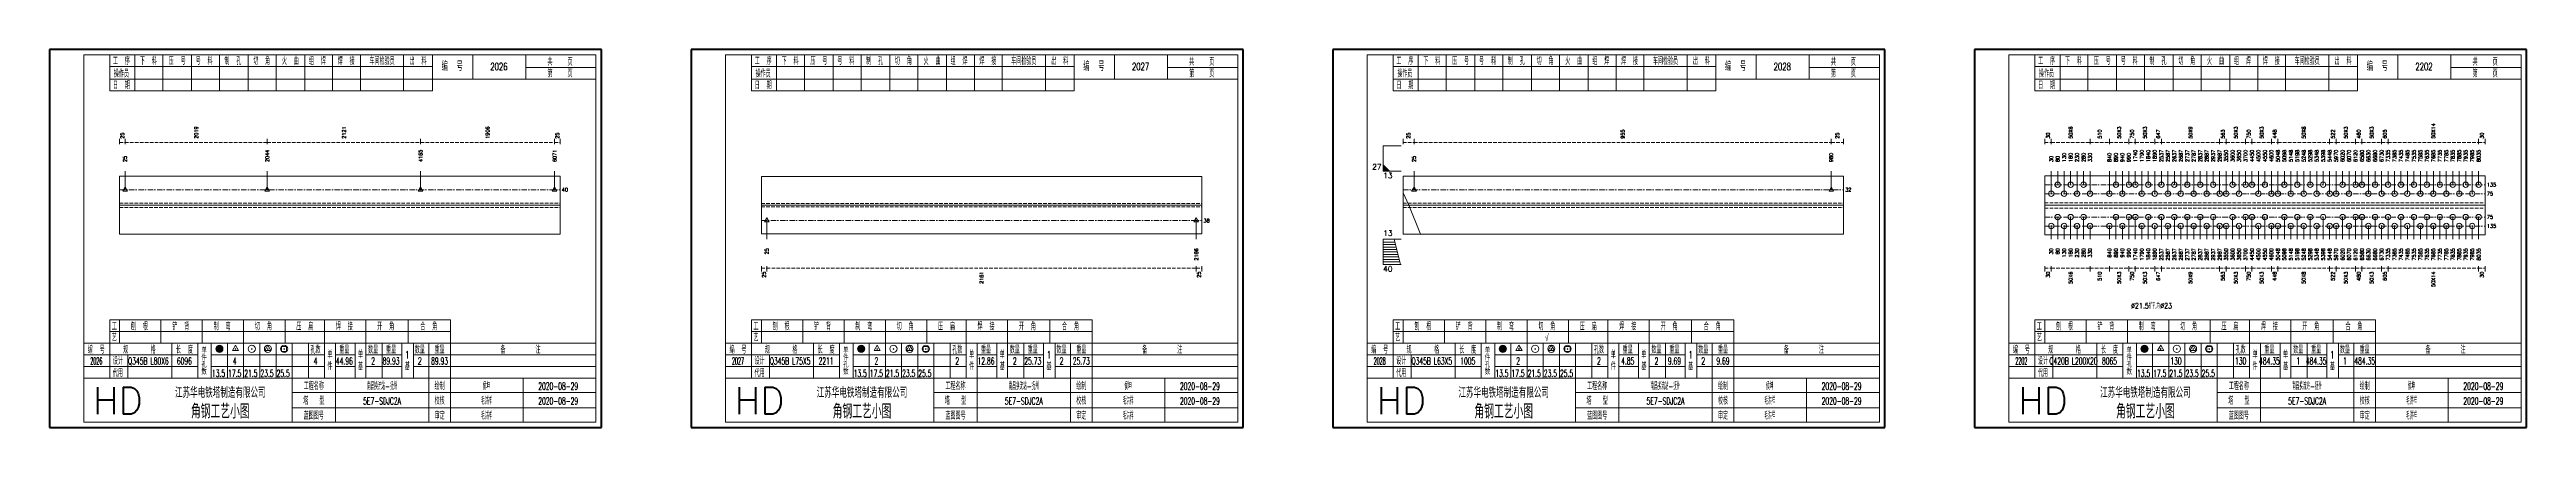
# Model space of a CAD drawing. Extents: x 0 to 5305, y 0 to 1513.
# Drawn here: x 0 to 1378, y 1042 to 1252 of the extents above; entities that cross this region are included whole.
import ezdxf
from ezdxf.enums import TextEntityAlignment as Align

# ---------------------------------------------------------------- set-up
doc = ezdxf.new("R2010")
doc.units = 0
doc.header["$MEASUREMENT"] = 0
doc.linetypes.add('一点画线', pattern=[5.2, 3, -1, 0.2, -1])
doc.linetypes.add('虚线', pattern=[2.75, 2, -0.75])
doc.layers.get('0').update_dxf_attribs({"linetype": 'CONTINUOUS', "lineweight": 25})
doc.layers.add('1', color=7, linetype='CONTINUOUS', lineweight=25)
doc.layers.add('4', color=7, linetype='CONTINUOUS', lineweight=25)
doc.styles.get("Standard").update_dxf_attribs({"font": 'simplex.shx', "width": 0.7, "height": 3, "bigfont": 'gbhzfs.shx'})

msp = doc.modelspace()

# ---------------------------------------------------------------- texts
at = {"color": 8, "linetype": 'Continuous', "lineweight": 9}
for s, p in [('25', (40.5, 1202.8)), ('2019', (81.6, 1202.8)), ('2121', (163.8, 1202.8)), ('1906', (243.7, 1202.8)), ('25', (282.5, 1202.8)), ('25', (756, 1202.8)), ('955', (875.2, 1202.8)), ('25', (994.6, 1202.8)), ('30', (1111.8, 1202.8)), ('50X6', (1124.4, 1202.8)), ('510', (1140.6, 1202.8)), ('50X3', (1151.4, 1202.8)), ('750', (1158.6, 1202.8)), ('50X3', (1165.8, 1202.8)), ('647', (1173.1, 1202.8)), ('50X9', (1191.1, 1202.8)), ('563', (1209.1, 1202.8)), ('50X3', (1216.3, 1202.8)), ('750', (1223.5, 1202.8)), ('50X3', (1230.7, 1202.8)), ('448', (1237.9, 1202.8)), ('50X8', (1254.1, 1202.8)), ('522', (1270.3, 1202.8)), ('50X3', (1277.5, 1202.8)), ('460', (1284.7, 1202.8)), ('50X3', (1291.9, 1202.8)), ('605', (1299.2, 1202.8)), ('50X14', (1326.2, 1202.8)), ('30', (1353.2, 1202.8))]:
    msp.add_text(s, height=2, rotation=90, dxfattribs=at).set_placement(p, align=Align.MIDDLE_LEFT)
at = {"color": 7, "linetype": 'Continuous', "lineweight": 13}
for s, p in [('25', (42, 1189.8)), ('2044', (121.1, 1189.8)), ('4165', (206.4, 1189.8)), ('6071', (281, 1189.8)), ('25', (759.1, 1189.8)), ('980', (991.2, 1189.8)), ('30', (1113.6, 1189.8)), ('80', (1117.2, 1189.8)), ('130', (1120.8, 1189.8)), ('180', (1124.4, 1189.8)), ('230', (1128, 1189.8)), ('280', (1131.6, 1189.8)), ('330', (1135.2, 1189.8)), ('840', (1146, 1189.8)), ('890', (1149.6, 1189.8)), ('940', (1153.2, 1189.8)), ('990', (1156.8, 1189.8)), ('1740', (1160.4, 1189.8)), ('1790', (1164, 1189.8)), ('1840', (1167.6, 1189.8)), ('1890', (1171.2, 1189.8)), ('2537', (1174.9, 1189.8)), ('2587', (1178.5, 1189.8)), ('2637', (1182.1, 1189.8)), ('2687', (1185.7, 1189.8)), ('2737', (1189.3, 1189.8)), ('2787', (1192.9, 1189.8)), ('2837', (1196.5, 1189.8)), ('2887', (1200.1, 1189.8)), ('2937', (1203.7, 1189.8)), ('2987', (1207.3, 1189.8)), ('3550', (1210.9, 1189.8)), ('3600', (1214.5, 1189.8)), ('3650', (1218.1, 1189.8)), ('3700', (1221.7, 1189.8)), ('4450', (1225.3, 1189.8)), ('4500', (1228.9, 1189.8)), ('4550', (1232.5, 1189.8)), ('4600', (1236.1, 1189.8)), ('5048', (1239.7, 1189.8)), ('5098', (1243.3, 1189.8)), ('5148', (1246.9, 1189.8)), ('5198', (1250.5, 1189.8)), ('5248', (1254.1, 1189.8)), ('5298', (1257.7, 1189.8)), ('5348', (1261.3, 1189.8)), ('5398', (1264.9, 1189.8)), ('5448', (1268.5, 1189.8)), ('5970', (1272.1, 1189.8)), ('6020', (1275.7, 1189.8)), ('6070', (1279.3, 1189.8)), ('6120', (1282.9, 1189.8)), ('6580', (1286.5, 1189.8)), ('6630', (1290.1, 1189.8)), ('6680', (1293.8, 1189.8)), ('6730', (1297.4, 1189.8)), ('7335', (1301, 1189.8)), ('7385', (1304.6, 1189.8)), ('7435', (1308.2, 1189.8)), ('7485', (1311.8, 1189.8)), ('7535', (1315.4, 1189.8)), ('7585', (1319, 1189.8)), ('7635', (1322.6, 1189.8)), ('7685', (1326.2, 1189.8)), ('7735', (1329.8, 1189.8)), ('7785', (1333.4, 1189.8)), ('7835', (1337, 1189.8)), ('7885', (1340.6, 1189.8)), ('7935', (1344.2, 1189.8)), ('7985', (1347.8, 1189.8)), ('8035', (1351.4, 1189.8))]:
    msp.add_text(s, height=2, rotation=90, dxfattribs=at).set_placement(p, align=Align.MIDDLE_LEFT)
msp.add_text('27', height=3, dxfattribs=at).set_placement((741, 1184.8), align=Align.BOTTOM_RIGHT)
for s, p in [('40', (285, 1174.4)), ('32', (999, 1174.4)), ('75', (1356, 1172.2)), ('135', (1356, 1177.2)), ('38', (642, 1157.2)), ('75', (1356, 1159.2)), ('135', (1356, 1154.2))]:
    msp.add_text(s, height=2, dxfattribs=at).set_placement(p, align=Align.MIDDLE_LEFT)
for s, p in [('13', (742, 1183.8)), ('40', (742, 1131.8))]:
    msp.add_text(s, height=3, dxfattribs=at).set_placement(p, align=Align.TOP_LEFT)
msp.add_text('13', height=3, dxfattribs=at).set_placement((742, 1147.8), align=Align.BOTTOM_LEFT)
at = {"color": 8, "linetype": 'Continuous', "lineweight": 9}
for s, p in [('25', (397.5, 1128.8)), ('2161', (518.5, 1128.8)), ('25', (639.5, 1128.8)), ('30', (1111.8, 1128.8)), ('50X6', (1124.4, 1128.8)), ('510', (1140.6, 1128.8)), ('50X3', (1151.4, 1128.8)), ('750', (1158.6, 1128.8)), ('50X3', (1165.8, 1128.8)), ('647', (1173.1, 1128.8)), ('50X9', (1191.1, 1128.8)), ('563', (1209.1, 1128.8)), ('50X3', (1216.3, 1128.8)), ('750', (1223.5, 1128.8)), ('50X3', (1230.7, 1128.8)), ('448', (1237.9, 1128.8)), ('50X8', (1254.1, 1128.8)), ('522', (1270.3, 1128.8)), ('50X3', (1277.5, 1128.8)), ('460', (1284.7, 1128.8)), ('50X3', (1291.9, 1128.8)), ('605', (1299.2, 1128.8)), ('50X14', (1326.2, 1128.8)), ('30', (1353.2, 1128.8))]:
    msp.add_text(s, height=2, rotation=90, dxfattribs=at).set_placement(p, align=Align.MIDDLE_RIGHT)
at = {"color": 0, "linetype": 'Continuous', "insert": (1158, 1111.3), "char_height": 3, "width": 77.469, "attachment_point": 1}
msp.add_mtext('∅21.5扩孔为∅23', dxfattribs=at)
at = {"layer": '1', "color": 7, "linetype": 'Continuous', "lineweight": 13}
for s, p in [('25', (399, 1141.8)), ('2186', (638, 1141.8)), ('30', (1113.6, 1141.8)), ('80', (1117.2, 1141.8)), ('130', (1120.8, 1141.8)), ('180', (1124.4, 1141.8)), ('230', (1128, 1141.8)), ('280', (1131.6, 1141.8)), ('330', (1135.2, 1141.8)), ('840', (1146, 1141.8)), ('890', (1149.6, 1141.8)), ('940', (1153.2, 1141.8)), ('990', (1156.8, 1141.8)), ('1740', (1160.4, 1141.8)), ('1790', (1164, 1141.8)), ('1840', (1167.6, 1141.8)), ('1890', (1171.2, 1141.8)), ('2537', (1174.9, 1141.8)), ('2587', (1178.5, 1141.8)), ('2637', (1182.1, 1141.8)), ('2687', (1185.7, 1141.8)), ('2737', (1189.3, 1141.8)), ('2787', (1192.9, 1141.8)), ('2837', (1196.5, 1141.8)), ('2887', (1200.1, 1141.8)), ('2937', (1203.7, 1141.8)), ('2987', (1207.3, 1141.8)), ('3550', (1210.9, 1141.8)), ('3600', (1214.5, 1141.8)), ('3650', (1218.1, 1141.8)), ('3700', (1221.7, 1141.8)), ('4450', (1225.3, 1141.8)), ('4500', (1228.9, 1141.8)), ('4550', (1232.5, 1141.8)), ('4600', (1236.1, 1141.8)), ('5048', (1239.7, 1141.8)), ('5098', (1243.3, 1141.8)), ('5148', (1246.9, 1141.8)), ('5198', (1250.5, 1141.8)), ('5248', (1254.1, 1141.8)), ('5298', (1257.7, 1141.8)), ('5348', (1261.3, 1141.8)), ('5398', (1264.9, 1141.8)), ('5448', (1268.5, 1141.8)), ('5970', (1272.1, 1141.8)), ('6020', (1275.7, 1141.8)), ('6070', (1279.3, 1141.8)), ('6120', (1282.9, 1141.8)), ('6580', (1286.5, 1141.8)), ('6630', (1290.1, 1141.8)), ('6680', (1293.8, 1141.8)), ('6730', (1297.4, 1141.8)), ('7335', (1301, 1141.8)), ('7385', (1304.6, 1141.8)), ('7435', (1308.2, 1141.8)), ('7485', (1311.8, 1141.8)), ('7535', (1315.4, 1141.8)), ('7585', (1319, 1141.8)), ('7635', (1322.6, 1141.8)), ('7685', (1326.2, 1141.8)), ('7735', (1329.8, 1141.8)), ('7785', (1333.4, 1141.8)), ('7835', (1337, 1141.8)), ('7885', (1340.6, 1141.8)), ('7935', (1344.2, 1141.8)), ('7985', (1347.8, 1141.8)), ('8035', (1351.4, 1141.8))]:
    msp.add_text(s, height=2, rotation=90, dxfattribs=at).set_placement(p, align=Align.MIDDLE_RIGHT)
at = {"layer": '4', "color": 1, "linetype": 'Continuous', "lineweight": 13}
for s, height, width, p in [('工  序', 4, 0.7, (40, 1246)), ('操作员', 4, 0.7, (40, 1239)), ('下  料', 4, 0.7, (55, 1246)), ('压  号', 4, 0.7, (71, 1246)), ('号  料', 4, 0.7, (86, 1246)), ('制  孔', 4, 0.7, (102, 1246)), ('切  角', 4, 0.7, (118, 1246)), ('火  曲', 4, 0.7, (134, 1246)), ('组  焊', 4, 0.7, (149, 1246)), ('焊  接', 4, 0.7, (165, 1246)), ('车间检验员', 4, 0.7, (185, 1246)), ('出  料', 4, 0.7, (205, 1246)), ('编  号', 5, 0.7, (224, 1243)), ('2026', 4, 0.7, (250, 1243)), ('共    页', 4, 0.7, (284, 1245.5)), ('第    页', 4, 0.7, (284, 1239)), ('工  序', 4, 0.7, (397, 1246)), ('操作员', 4, 0.7, (397, 1239)), ('下  料', 4, 0.7, (412, 1246)), ('压  号', 4, 0.7, (428, 1246)), ('号  料', 4, 0.7, (443, 1246)), ('制  孔', 4, 0.7, (459, 1246)), ('切  角', 4, 0.7, (475, 1246)), ('火  曲', 4, 0.7, (491, 1246)), ('组  焊', 4, 0.7, (506, 1246)), ('焊  接', 4, 0.7, (522, 1246)), ('车间检验员', 4, 0.7, (542, 1246)), ('出  料', 4, 0.7, (562, 1246)), ('编  号', 5, 0.7, (581, 1243)), ('2027', 4, 0.7, (607, 1243)), ('共    页', 4, 0.7, (641, 1245.5)), ('第    页', 4, 0.7, (641, 1239)), ('工  序', 4, 0.7, (754, 1246)), ('操作员', 4, 0.7, (754, 1239)), ('下  料', 4, 0.7, (769, 1246)), ('压  号', 4, 0.7, (785, 1246)), ('号  料', 4, 0.7, (800, 1246)), ('制  孔', 4, 0.7, (816, 1246)), ('切  角', 4, 0.7, (832, 1246)), ('火  曲', 4, 0.7, (848, 1246)), ('组  焊', 4, 0.7, (863, 1246)), ('焊  接', 4, 0.7, (879, 1246)), ('车间检验员', 4, 0.7, (899, 1246)), ('出  料', 4, 0.7, (919, 1246)), ('编  号', 5, 0.7, (938, 1243)), ('2028', 4, 0.7, (964, 1243)), ('共    页', 4, 0.7, (998, 1245.5)), ('第    页', 4, 0.7, (998, 1239)), ('工  序', 4, 0.7, (1111, 1246)), ('操作员', 4, 0.7, (1111, 1239)), ('下  料', 4, 0.7, (1126, 1246)), ('压  号', 4, 0.7, (1142, 1246)), ('号  料', 4, 0.7, (1157, 1246)), ('制  孔', 4, 0.7, (1173, 1246)), ('切  角', 4, 0.7, (1189, 1246)), ('火  曲', 4, 0.7, (1205, 1246)), ('组  焊', 4, 0.7, (1220, 1246)), ('焊  接', 4, 0.7, (1236, 1246)), ('车间检验员', 4, 0.7, (1256, 1246)), ('出  料', 4, 0.7, (1276, 1246)), ('编  号', 5, 0.7, (1295, 1243)), ('2202', 4, 0.7, (1321, 1243)), ('共    页', 4, 0.7, (1355, 1245.5)), ('第    页', 4, 0.7, (1355, 1239)), ('日  期', 4, 0.7, (40, 1232.5)), ('日  期', 4, 0.7, (397, 1232.5)), ('日  期', 4, 0.7, (754, 1232.5)), ('日  期', 4, 0.7, (1111, 1232.5)), ('工', 4, 0.7, (36, 1098.2)), ('艺', 4, 0.7, (36, 1092)), ('刨  根', 4, 0.7, (50, 1098.2)), ('铲  背', 4, 0.7, (73, 1098.2)), ('制  弯', 4, 0.7, (96, 1098.2)), ('切  角', 4, 0.7, (119, 1098.2)), ('压  扁', 4, 0.7, (142, 1098.2)), ('焊  接', 4, 0.7, (164, 1098.2)), ('开  角', 4, 0.7, (187, 1098.2)), ('合  角', 4, 0.7, (211, 1098.2)), ('工', 4, 0.7, (393, 1098.2)), ('艺', 4, 0.7, (393, 1092)), ('刨  根', 4, 0.7, (407, 1098.2)), ('铲  背', 4, 0.7, (430, 1098.2)), ('制  弯', 4, 0.7, (453, 1098.2)), ('切  角', 4, 0.7, (476, 1098.2)), ('压  扁', 4, 0.7, (499, 1098.2)), ('焊  接', 4, 0.7, (521, 1098.2)), ('开  角', 4, 0.7, (544, 1098.2)), ('合  角', 4, 0.7, (568, 1098.2)), ('工', 4, 0.7, (750, 1098.2)), ('艺', 4, 0.7, (750, 1092)), ('刨  根', 4, 0.7, (764, 1098.2)), ('铲  背', 4, 0.7, (787, 1098.2)), ('制  弯', 4, 0.7, (810, 1098.2)), ('切  角', 4, 0.7, (833, 1098.2)), ('√', 4, 0.7, (833, 1092)), ('压  扁', 4, 0.7, (856, 1098.2)), ('焊  接', 4, 0.7, (878, 1098.2)), ('开  角', 4, 0.7, (901, 1098.2)), ('合  角', 4, 0.7, (925, 1098.2)), ('工', 4, 0.7, (1107, 1098.2)), ('艺', 4, 0.7, (1107, 1092)), ('刨  根', 4, 0.7, (1121, 1098.2)), ('铲  背', 4, 0.7, (1144, 1098.2)), ('制  弯', 4, 0.7, (1167, 1098.2)), ('切  角', 4, 0.7, (1190, 1098.2)), ('压  扁', 4, 0.7, (1213, 1098.2)), ('焊  接', 4, 0.7, (1235, 1098.2)), ('开  角', 4, 0.7, (1258, 1098.2)), ('合  角', 4, 0.7, (1282, 1098.2)), ('编  号', 4, 0.7, (26, 1085.2)), ('2026', 4, 0.4, (26, 1079)), ('设计', 4, 0.7, (38, 1079)), ('规      格', 4, 0.7, (50, 1085.2)), ('Q345B L80X6', 4, 0.5, (55, 1079)), ('长  度', 4, 0.7, (75, 1085.2)), ('6096', 4, 0.5, (75, 1079)), ('4', 4, 0.5, (103, 1079)), ('孔数', 4, 0.7, (148, 1085.2)), ('4', 4, 0.5, (148, 1079)), ('单', 4, 0.7, (156, 1082.5)), ('件', 4, 0.7, (156, 1076)), ('44.96', 4, 0.5, (164, 1079)), ('重量', 4, 0.7, (164, 1085.2)), ('单', 4, 0.7, (173, 1082.5)), ('基', 4, 0.7, (173, 1076)), ('数量', 4, 0.7, (180, 1085.2)), ('2', 4, 0.5, (180, 1079)), ('89.93', 4, 0.5, (190, 1079)), ('重量', 4, 0.7, (190, 1085.2)), ('基', 4, 0.7, (199, 1076)), ('1', 4, 0.5, (199, 1082.5)), ('数量', 4, 0.7, (206, 1085.2)), ('2', 4, 0.7, (206, 1079)), ('89.93', 4, 0.5, (217, 1079)), ('重量', 4, 0.7, (217, 1085.2)), ('备        注', 4, 0.7, (262, 1085.2)), ('编  号', 4, 0.7, (383, 1085.2)), ('2027', 4, 0.4, (383, 1079)), ('设计', 4, 0.7, (395, 1079)), ('规      格', 4, 0.7, (407, 1085.2)), ('Q345B L75X5', 4, 0.5, (412, 1079)), ('长  度', 4, 0.7, (432, 1085.2)), ('2211', 4, 0.5, (432, 1079)), ('2', 4, 0.5, (460, 1079)), ('孔数', 4, 0.7, (505, 1085.2)), ('2', 4, 0.5, (505, 1079)), ('单', 4, 0.7, (513, 1082.5)), ('件', 4, 0.7, (513, 1076)), ('12.86', 4, 0.5, (521, 1079)), ('重量', 4, 0.7, (521, 1085.2)), ('单', 4, 0.7, (530, 1082.5)), ('基', 4, 0.7, (530, 1076)), ('数量', 4, 0.7, (537, 1085.2)), ('2', 4, 0.5, (537, 1079)), ('25.73', 4, 0.5, (547, 1079)), ('重量', 4, 0.7, (547, 1085.2)), ('基', 4, 0.7, (556, 1076)), ('1', 4, 0.5, (556, 1082.5)), ('数量', 4, 0.7, (563, 1085.2)), ('2', 4, 0.7, (563, 1079)), ('25.73', 4, 0.5, (574, 1079)), ('重量', 4, 0.7, (574, 1085.2)), ('备        注', 4, 0.7, (619, 1085.2)), ('编  号', 4, 0.7, (740, 1085.2)), ('2028', 4, 0.4, (740, 1079)), ('设计', 4, 0.7, (752, 1079)), ('规      格', 4, 0.7, (764, 1085.2)), ('Q345B L63X5', 4, 0.5, (769, 1079)), ('长  度', 4, 0.7, (789, 1085.2)), ('1005', 4, 0.5, (789, 1079)), ('2', 4, 0.5, (817, 1079)), ('孔数', 4, 0.7, (862, 1085.2)), ('2', 4, 0.5, (862, 1079)), ('单', 4, 0.7, (870, 1082.5)), ('件', 4, 0.7, (870, 1076)), ('4.85', 4, 0.5, (878, 1079)), ('重量', 4, 0.7, (878, 1085.2)), ('单', 4, 0.7, (887, 1082.5)), ('基', 4, 0.7, (887, 1076)), ('数量', 4, 0.7, (894, 1085.2)), ('2', 4, 0.5, (894, 1079)), ('9.69', 4, 0.5, (904, 1079)), ('重量', 4, 0.7, (904, 1085.2)), ('基', 4, 0.7, (913, 1076)), ('1', 4, 0.5, (913, 1082.5)), ('数量', 4, 0.7, (920, 1085.2)), ('2', 4, 0.7, (920, 1079)), ('9.69', 4, 0.5, (931, 1079)), ('重量', 4, 0.7, (931, 1085.2)), ('备        注', 4, 0.7, (976, 1085.2)), ('编  号', 4, 0.7, (1097, 1085.2)), ('2202', 4, 0.4, (1097, 1079)), ('设计', 4, 0.7, (1109, 1079)), ('规      格', 4, 0.7, (1121, 1085.2)), ('Q420B L200X20', 4, 0.5, (1126, 1079)), ('长  度', 4, 0.7, (1146, 1085.2)), ('8065', 4, 0.5, (1146, 1079)), ('130', 4, 0.5, (1183, 1079)), ('130', 4, 0.5, (1219, 1079)), ('孔数', 4, 0.7, (1219, 1085.2)), ('单', 4, 0.7, (1227, 1082.5)), ('件', 4, 0.7, (1227, 1076)), ('484.35', 4, 0.5, (1235, 1079)), ('重量', 4, 0.7, (1235, 1085.2)), ('单', 4, 0.7, (1244, 1082.5)), ('基', 4, 0.7, (1244, 1076)), ('数量', 4, 0.7, (1251, 1085.2)), ('1', 4, 0.5, (1251, 1079)), ('484.35', 4, 0.5, (1261, 1079)), ('重量', 4, 0.7, (1261, 1085.2)), ('基', 4, 0.7, (1270, 1076)), ('1', 4, 0.5, (1270, 1082.5)), ('数量', 4, 0.7, (1277, 1085.2)), ('1', 4, 0.7, (1277, 1079)), ('484.35', 4, 0.5, (1288, 1079)), ('重量', 4, 0.7, (1288, 1085.2)), ('备        注', 4, 0.7, (1333, 1085.2)), ('代用', 4, 0.7, (38, 1072.2)), ('江苏华电铁塔制造有限公司', 6, 0.7, (95, 1061.5)), ('13.5', 4, 0.5, (94, 1072.2)), ('17.5', 4, 0.5, (103, 1072.2)), ('21.5', 4, 0.5, (112, 1072.2)), ('23.5', 4, 0.5, (121, 1072.2)), ('25.5', 4, 0.5, (130, 1072.2)), ('工程名称', 4, 0.7, (147, 1065)), ('南昌换流站-抚州', 4, 0.5, (185, 1065)), ('绘制', 4, 0.7, (217, 1065)), ('侯坤', 4, 0.5, (243, 1065)), ('2020-08-29', 4, 0.5, (283, 1065)), ('代用', 4, 0.7, (395, 1072.2)), ('江苏华电铁塔制造有限公司', 6, 0.7, (452, 1061.5)), ('13.5', 4, 0.5, (451, 1072.2)), ('17.5', 4, 0.5, (460, 1072.2)), ('21.5', 4, 0.5, (469, 1072.2)), ('23.5', 4, 0.5, (478, 1072.2)), ('25.5', 4, 0.5, (487, 1072.2)), ('工程名称', 4, 0.7, (504, 1065)), ('南昌换流站-抚州', 4, 0.5, (542, 1065)), ('绘制', 4, 0.7, (574, 1065)), ('侯坤', 4, 0.5, (600, 1065)), ('2020-08-29', 4, 0.5, (640, 1065)), ('代用', 4, 0.7, (752, 1072.2)), ('江苏华电铁塔制造有限公司', 6, 0.7, (809, 1061.5)), ('13.5', 4, 0.5, (808, 1072.2)), ('17.5', 4, 0.5, (817, 1072.2)), ('21.5', 4, 0.5, (826, 1072.2)), ('23.5', 4, 0.5, (835, 1072.2)), ('25.5', 4, 0.5, (844, 1072.2)), ('工程名称', 4, 0.7, (861, 1065)), ('南昌换流站-抚州', 4, 0.5, (899, 1065)), ('绘制', 4, 0.7, (931, 1065)), ('侯坤', 4, 0.5, (957, 1065)), ('2020-08-29', 4, 0.5, (997, 1065)), ('代用', 4, 0.7, (1109, 1072.2)), ('江苏华电铁塔制造有限公司', 6, 0.7, (1166, 1061.5)), ('13.5', 4, 0.5, (1165, 1072.2)), ('17.5', 4, 0.5, (1174, 1072.2)), ('21.5', 4, 0.5, (1183, 1072.2)), ('23.5', 4, 0.5, (1192, 1072.2)), ('25.5', 4, 0.5, (1201, 1072.2)), ('工程名称', 4, 0.7, (1218, 1065)), ('南昌换流站-抚州', 4, 0.5, (1256, 1065)), ('绘制', 4, 0.7, (1288, 1065)), ('侯坤', 4, 0.5, (1314, 1065)), ('2020-08-29', 4, 0.5, (1354, 1065)), ('角钢工艺小图', 8, 0.8, (95, 1051)), ('塔   型', 4, 0.7, (147, 1056.8)), ('蓝图图号', 4, 0.7, (147, 1048.5)), ('5E7-SDJC2A', 4, 0.5, (185, 1056.8)), ('校核', 4, 0.7, (217, 1056.8)), ('审定', 4, 0.7, (217, 1048.5)), ('毛洪祥', 4, 0.5, (243, 1056.8)), ('毛洪祥', 4, 0.5, (243, 1048.5)), ('2020-08-29', 4, 0.5, (283, 1056.8)), ('角钢工艺小图', 8, 0.8, (452, 1051)), ('塔   型', 4, 0.7, (504, 1056.8)), ('蓝图图号', 4, 0.7, (504, 1048.5)), ('5E7-SDJC2A', 4, 0.5, (542, 1056.8)), ('校核', 4, 0.7, (574, 1056.8)), ('审定', 4, 0.7, (574, 1048.5)), ('毛洪祥', 4, 0.5, (600, 1056.8)), ('毛洪祥', 4, 0.5, (600, 1048.5)), ('2020-08-29', 4, 0.5, (640, 1056.8)), ('角钢工艺小图', 8, 0.8, (809, 1051)), ('塔   型', 4, 0.7, (861, 1056.8)), ('蓝图图号', 4, 0.7, (861, 1048.5)), ('5E7-SDJC2A', 4, 0.5, (899, 1056.8)), ('校核', 4, 0.7, (931, 1056.8)), ('审定', 4, 0.7, (931, 1048.5)), ('毛洪祥', 4, 0.5, (957, 1056.8)), ('毛洪祥', 4, 0.5, (957, 1048.5)), ('2020-08-29', 4, 0.5, (997, 1056.8)), ('角钢工艺小图', 8, 0.8, (1166, 1051)), ('塔   型', 4, 0.7, (1218, 1056.8)), ('蓝图图号', 4, 0.7, (1218, 1048.5)), ('5E7-SDJC2A', 4, 0.5, (1256, 1056.8)), ('校核', 4, 0.7, (1288, 1056.8)), ('审定', 4, 0.7, (1288, 1048.5)), ('毛洪祥', 4, 0.5, (1314, 1056.8)), ('毛洪祥', 4, 0.5, (1314, 1048.5)), ('2020-08-29', 4, 0.5, (1354, 1056.8))]:
    msp.add_text(s, height=height, dxfattribs=dict(at, width=width)).set_placement(p, align=Align.MIDDLE_CENTER)
for s, height, p in [('单', 3, (86, 1085)), ('件', 3, (86, 1081)), ('孔', 3, (86, 1077)), ('单', 3, (443, 1085)), ('件', 3, (443, 1081)), ('孔', 3, (443, 1077)), ('单', 3, (800, 1085)), ('件', 3, (800, 1081)), ('孔', 3, (800, 1077)), ('单', 3, (1157, 1085)), ('件', 3, (1157, 1081)), ('孔', 3, (1157, 1077)), ('HD', 15, (38, 1057)), ('数', 3, (86, 1073)), ('HD', 15, (395, 1057)), ('数', 3, (443, 1073)), ('HD', 15, (752, 1057)), ('数', 3, (800, 1073)), ('HD', 15, (1109, 1057)), ('数', 3, (1157, 1073))]:
    msp.add_text(s, height=height, dxfattribs=at).set_placement(p, align=Align.MIDDLE_CENTER)

# ---------------------------------------------------------------- linework, layer by layer
at = {"color": 8, "linetype": 'Continuous', "lineweight": 9}
for p, q in [((39, 1199.8), (39, 1202.8)), ((42, 1199.8), (42, 1202.8)), ((42, 1199.8), (42, 1202.8)), ((121.1, 1199.8), (121.1, 1202.8)), ((121.1, 1199.8), (121.1, 1202.8)), ((206.4, 1199.8), (206.4, 1202.8)), ((206.4, 1199.8), (206.4, 1202.8)), ((281, 1199.8), (281, 1202.8)), ((281, 1199.8), (281, 1202.8)), ((284, 1199.8), (284, 1202.8)), ((753, 1199.8), (753, 1202.8)), ((759.1, 1199.8), (759.1, 1202.8)), ((759.1, 1199.8), (759.1, 1202.8)), ((991.2, 1199.8), (991.2, 1202.8)), ((991.2, 1199.8), (991.2, 1202.8)), ((998, 1199.8), (998, 1202.8)), ((1110, 1199.8), (1110, 1202.8)), ((1113.6, 1199.8), (1113.6, 1202.8)), ((1113.6, 1199.8), (1113.6, 1202.8)), ((1135.2, 1199.8), (1135.2, 1202.8)), ((1135.2, 1199.8), (1135.2, 1202.8)), ((1146, 1199.8), (1146, 1202.8)), ((1146, 1199.8), (1146, 1202.8)), ((1156.8, 1199.8), (1156.8, 1202.8)), ((1156.8, 1199.8), (1156.8, 1202.8)), ((1160.4, 1199.8), (1160.4, 1202.8)), ((1160.4, 1199.8), (1160.4, 1202.8)), ((1171.2, 1199.8), (1171.2, 1202.8)), ((1171.2, 1199.8), (1171.2, 1202.8)), ((1174.9, 1199.8), (1174.9, 1202.8)), ((1174.9, 1199.8), (1174.9, 1202.8)), ((1207.3, 1199.8), (1207.3, 1202.8)), ((1207.3, 1199.8), (1207.3, 1202.8)), ((1210.9, 1199.8), (1210.9, 1202.8)), ((1210.9, 1199.8), (1210.9, 1202.8)), ((1221.7, 1199.8), (1221.7, 1202.8)), ((1221.7, 1199.8), (1221.7, 1202.8)), ((1225.3, 1199.8), (1225.3, 1202.8)), ((1225.3, 1199.8), (1225.3, 1202.8)), ((1236.1, 1199.8), (1236.1, 1202.8)), ((1236.1, 1199.8), (1236.1, 1202.8)), ((1239.7, 1199.8), (1239.7, 1202.8)), ((1239.7, 1199.8), (1239.7, 1202.8)), ((1268.5, 1199.8), (1268.5, 1202.8)), ((1268.5, 1199.8), (1268.5, 1202.8)), ((1272.1, 1199.8), (1272.1, 1202.8)), ((1272.1, 1199.8), (1272.1, 1202.8)), ((1282.9, 1199.8), (1282.9, 1202.8)), ((1282.9, 1199.8), (1282.9, 1202.8)), ((1286.5, 1199.8), (1286.5, 1202.8)), ((1286.5, 1199.8), (1286.5, 1202.8)), ((1297.4, 1199.8), (1297.4, 1202.8)), ((1297.4, 1199.8), (1297.4, 1202.8)), ((1301, 1199.8), (1301, 1202.8)), ((1301, 1199.8), (1301, 1202.8)), ((1351.4, 1199.8), (1351.4, 1202.8)), ((1351.4, 1199.8), (1351.4, 1202.8)), ((1355, 1199.8), (1355, 1202.8)), ((396, 1131.8), (396, 1128.8)), ((399, 1131.8), (399, 1128.8)), ((399, 1131.8), (399, 1128.8)), ((638, 1131.8), (638, 1128.8)), ((638, 1131.8), (638, 1128.8)), ((641, 1131.8), (641, 1128.8)), ((1110, 1131.8), (1110, 1128.8)), ((1113.6, 1131.8), (1113.6, 1128.8)), ((1113.6, 1131.8), (1113.6, 1128.8)), ((1135.2, 1131.8), (1135.2, 1128.8)), ((1135.2, 1131.8), (1135.2, 1128.8)), ((1146, 1131.8), (1146, 1128.8)), ((1146, 1131.8), (1146, 1128.8)), ((1156.8, 1131.8), (1156.8, 1128.8)), ((1156.8, 1131.8), (1156.8, 1128.8)), ((1160.4, 1131.8), (1160.4, 1128.8)), ((1160.4, 1131.8), (1160.4, 1128.8)), ((1171.2, 1131.8), (1171.2, 1128.8)), ((1171.2, 1131.8), (1171.2, 1128.8)), ((1174.9, 1131.8), (1174.9, 1128.8)), ((1174.9, 1131.8), (1174.9, 1128.8)), ((1207.3, 1131.8), (1207.3, 1128.8)), ((1207.3, 1131.8), (1207.3, 1128.8)), ((1210.9, 1131.8), (1210.9, 1128.8)), ((1210.9, 1131.8), (1210.9, 1128.8)), ((1221.7, 1131.8), (1221.7, 1128.8)), ((1221.7, 1131.8), (1221.7, 1128.8)), ((1225.3, 1131.8), (1225.3, 1128.8)), ((1225.3, 1131.8), (1225.3, 1128.8)), ((1236.1, 1131.8), (1236.1, 1128.8)), ((1236.1, 1131.8), (1236.1, 1128.8)), ((1239.7, 1131.8), (1239.7, 1128.8)), ((1239.7, 1131.8), (1239.7, 1128.8)), ((1268.5, 1131.8), (1268.5, 1128.8)), ((1268.5, 1131.8), (1268.5, 1128.8)), ((1272.1, 1131.8), (1272.1, 1128.8)), ((1272.1, 1131.8), (1272.1, 1128.8)), ((1282.9, 1131.8), (1282.9, 1128.8)), ((1282.9, 1131.8), (1282.9, 1128.8)), ((1286.5, 1131.8), (1286.5, 1128.8)), ((1286.5, 1131.8), (1286.5, 1128.8)), ((1297.4, 1131.8), (1297.4, 1128.8)), ((1297.4, 1131.8), (1297.4, 1128.8)), ((1301, 1131.8), (1301, 1128.8)), ((1301, 1131.8), (1301, 1128.8)), ((1351.4, 1131.8), (1351.4, 1128.8)), ((1351.4, 1131.8), (1351.4, 1128.8)), ((1355, 1131.8), (1355, 1128.8))]:
    msp.add_line(p, q, dxfattribs=at)
at = {"color": 8, "linetype": '虚线', "lineweight": 9}
for p, q in [((39, 1200.8), (42, 1200.8)), ((42, 1200.8), (121.1, 1200.8)), ((121.1, 1200.8), (206.4, 1200.8)), ((206.4, 1200.8), (281, 1200.8)), ((281, 1200.8), (284, 1200.8)), ((753, 1200.8), (759.1, 1200.8)), ((759.1, 1200.8), (991.2, 1200.8)), ((991.2, 1200.8), (998, 1200.8)), ((1110, 1200.8), (1113.6, 1200.8)), ((1113.6, 1200.8), (1135.2, 1200.8)), ((1135.2, 1200.8), (1146, 1200.8)), ((1146, 1200.8), (1156.8, 1200.8)), ((1156.8, 1200.8), (1160.4, 1200.8)), ((1160.4, 1200.8), (1171.2, 1200.8)), ((1171.2, 1200.8), (1174.9, 1200.8)), ((1174.9, 1200.8), (1207.3, 1200.8)), ((1207.3, 1200.8), (1210.9, 1200.8)), ((1210.9, 1200.8), (1221.7, 1200.8)), ((1221.7, 1200.8), (1225.3, 1200.8)), ((1225.3, 1200.8), (1236.1, 1200.8)), ((1236.1, 1200.8), (1239.7, 1200.8)), ((1239.7, 1200.8), (1268.5, 1200.8)), ((1268.5, 1200.8), (1272.1, 1200.8)), ((1272.1, 1200.8), (1282.9, 1200.8)), ((1282.9, 1200.8), (1286.5, 1200.8)), ((1286.5, 1200.8), (1297.4, 1200.8)), ((1297.4, 1200.8), (1301, 1200.8)), ((1301, 1200.8), (1351.4, 1200.8)), ((1351.4, 1200.8), (1355, 1200.8)), ((396, 1130.8), (399, 1130.8)), ((399, 1130.8), (638, 1130.8)), ((638, 1130.8), (641, 1130.8)), ((1110, 1130.8), (1113.6, 1130.8)), ((1113.6, 1130.8), (1135.2, 1130.8)), ((1135.2, 1130.8), (1146, 1130.8)), ((1146, 1130.8), (1156.8, 1130.8)), ((1156.8, 1130.8), (1160.4, 1130.8)), ((1160.4, 1130.8), (1171.2, 1130.8)), ((1171.2, 1130.8), (1174.9, 1130.8)), ((1174.9, 1130.8), (1207.3, 1130.8)), ((1207.3, 1130.8), (1210.9, 1130.8)), ((1210.9, 1130.8), (1221.7, 1130.8)), ((1221.7, 1130.8), (1225.3, 1130.8)), ((1225.3, 1130.8), (1236.1, 1130.8)), ((1236.1, 1130.8), (1239.7, 1130.8)), ((1239.7, 1130.8), (1268.5, 1130.8)), ((1268.5, 1130.8), (1272.1, 1130.8)), ((1272.1, 1130.8), (1282.9, 1130.8)), ((1282.9, 1130.8), (1286.5, 1130.8)), ((1286.5, 1130.8), (1297.4, 1130.8)), ((1297.4, 1130.8), (1301, 1130.8)), ((1301, 1130.8), (1351.4, 1130.8)), ((1351.4, 1130.8), (1355, 1130.8))]:
    msp.add_line(p, q, dxfattribs=at)
at = {"color": 7, "linetype": 'Continuous', "lineweight": 13}
for p, q in [((742, 1198.8), (752, 1198.8)), ((742, 1184.8), (742, 1198.8)), ((745.5, 1184.8), (742, 1188.2)), ((744.6, 1184.8), (742, 1187.4)), ((743.8, 1184.8), (742, 1186.5)), ((742.9, 1184.8), (742, 1185.6)), ((42, 1175.9), (40.7, 1173.6)), ((40.7, 1173.6), (43.3, 1173.6)), ((41.9, 1174.2), (42.1, 1174.5)), ((42.1, 1174.2), (41.9, 1174.5)), ((42, 1174.4), (42, 1184.8)), ((43.3, 1173.6), (42, 1175.9)), ((121.1, 1175.9), (119.8, 1173.6)), ((119.8, 1173.6), (122.4, 1173.6)), ((121, 1174.2), (121.3, 1174.5)), ((121.3, 1174.2), (121, 1174.5)), ((121.1, 1174.4), (121.1, 1184.8)), ((122.4, 1173.6), (121.1, 1175.9)), ((206.4, 1175.9), (205.1, 1173.6)), ((205.1, 1173.6), (207.7, 1173.6)), ((206.2, 1174.2), (206.5, 1174.5)), ((206.5, 1174.2), (206.2, 1174.5)), ((206.4, 1174.4), (206.4, 1184.8)), ((207.7, 1173.6), (206.4, 1175.9)), ((281, 1175.9), (279.7, 1173.6)), ((279.7, 1173.6), (282.3, 1173.6)), ((280.9, 1174.2), (281.1, 1174.5)), ((281.1, 1174.2), (280.9, 1174.5)), ((281, 1174.4), (281, 1184.8)), ((282.3, 1173.6), (281, 1175.9)), ((742, 1184.8), (752, 1184.8)), ((753, 1172.7), (756.2, 1165.8)), ((759.1, 1175.9), (757.8, 1173.7)), ((757.8, 1173.7), (760.4, 1173.7)), ((758.9, 1174.3), (759.2, 1174.6)), ((759.2, 1174.3), (758.9, 1174.6)), ((759.1, 1174.4), (759.1, 1184.8)), ((760.4, 1173.7), (759.1, 1175.9)), ((991.2, 1175.9), (990, 1173.7)), ((990, 1173.7), (992.5, 1173.7)), ((991.1, 1174.3), (991.4, 1174.6)), ((991.4, 1174.3), (991.1, 1174.6)), ((991.2, 1174.4), (991.2, 1184.8)), ((992.5, 1173.7), (991.2, 1175.9)), ((1113.5, 1172.1), (1113.8, 1172.4)), ((1113.8, 1172.1), (1113.5, 1172.4)), ((1113.6, 1172.2), (1113.6, 1184.8)), ((1117.1, 1177.1), (1117.4, 1177.4)), ((1117.4, 1177.1), (1117.1, 1177.4)), ((1117.2, 1177.2), (1117.2, 1184.8)), ((1120.7, 1172.1), (1121, 1172.4)), ((1121, 1172.1), (1120.7, 1172.4)), ((1120.8, 1172.2), (1120.8, 1184.8)), ((1124.3, 1177.1), (1124.6, 1177.4)), ((1124.6, 1177.1), (1124.3, 1177.4)), ((1124.4, 1177.2), (1124.4, 1184.8)), ((1127.9, 1172.1), (1128.2, 1172.4)), ((1128.2, 1172.1), (1127.9, 1172.4)), ((1128, 1172.2), (1128, 1184.8)), ((1131.5, 1177.1), (1131.8, 1177.4)), ((1131.8, 1177.1), (1131.5, 1177.4)), ((1131.6, 1177.2), (1131.6, 1184.8)), ((1135.1, 1172.1), (1135.4, 1172.4)), ((1135.4, 1172.1), (1135.1, 1172.4)), ((1135.2, 1172.2), (1135.2, 1184.8)), ((1145.9, 1172.1), (1146.2, 1172.4)), ((1146.2, 1172.1), (1145.9, 1172.4)), ((1146, 1172.2), (1146, 1184.8)), ((1149.5, 1177.1), (1149.8, 1177.4)), ((1149.8, 1177.1), (1149.5, 1177.4)), ((1149.6, 1177.2), (1149.6, 1184.8)), ((1153.1, 1172.1), (1153.4, 1172.4)), ((1153.4, 1172.1), (1153.1, 1172.4)), ((1153.2, 1172.2), (1153.2, 1184.8)), ((1156.7, 1177.1), (1157, 1177.4)), ((1157, 1177.1), (1156.7, 1177.4)), ((1156.8, 1177.2), (1156.8, 1184.8)), ((1160.3, 1177.1), (1160.6, 1177.4)), ((1160.6, 1177.1), (1160.3, 1177.4)), ((1160.4, 1177.2), (1160.4, 1184.8)), ((1163.9, 1172.1), (1164.2, 1172.4)), ((1164.2, 1172.1), (1163.9, 1172.4)), ((1164, 1172.2), (1164, 1184.8)), ((1167.5, 1177.1), (1167.8, 1177.4)), ((1167.8, 1177.1), (1167.5, 1177.4)), ((1167.6, 1177.2), (1167.6, 1184.8)), ((1171.1, 1172.1), (1171.4, 1172.4)), ((1171.4, 1172.1), (1171.1, 1172.4)), ((1171.2, 1172.2), (1171.2, 1184.8)), ((1174.7, 1177.1), (1175, 1177.4)), ((1175, 1177.1), (1174.7, 1177.4)), ((1174.9, 1177.2), (1174.9, 1184.8)), ((1178.3, 1172.1), (1178.6, 1172.4)), ((1178.6, 1172.1), (1178.3, 1172.4)), ((1178.5, 1172.2), (1178.5, 1184.8)), ((1181.9, 1177.1), (1182.2, 1177.4)), ((1182.2, 1177.1), (1181.9, 1177.4)), ((1182.1, 1177.2), (1182.1, 1184.8)), ((1185.5, 1172.1), (1185.8, 1172.4)), ((1185.8, 1172.1), (1185.5, 1172.4)), ((1185.7, 1172.2), (1185.7, 1184.8)), ((1189.1, 1177.1), (1189.4, 1177.4)), ((1189.4, 1177.1), (1189.1, 1177.4)), ((1189.3, 1177.2), (1189.3, 1184.8)), ((1192.7, 1172.1), (1193, 1172.4)), ((1193, 1172.1), (1192.7, 1172.4)), ((1192.9, 1172.2), (1192.9, 1184.8)), ((1196.3, 1177.1), (1196.6, 1177.4)), ((1196.6, 1177.1), (1196.3, 1177.4)), ((1196.5, 1177.2), (1196.5, 1184.8)), ((1199.9, 1172.1), (1200.2, 1172.4)), ((1200.2, 1172.1), (1199.9, 1172.4)), ((1200.1, 1172.2), (1200.1, 1184.8)), ((1203.5, 1177.1), (1203.8, 1177.4)), ((1203.8, 1177.1), (1203.5, 1177.4)), ((1203.7, 1177.2), (1203.7, 1184.8)), ((1207.1, 1172.1), (1207.4, 1172.4)), ((1207.4, 1172.1), (1207.1, 1172.4)), ((1207.3, 1172.2), (1207.3, 1184.8)), ((1210.7, 1172.1), (1211, 1172.4)), ((1211, 1172.1), (1210.7, 1172.4)), ((1210.9, 1172.2), (1210.9, 1184.8)), ((1214.3, 1177.1), (1214.6, 1177.4)), ((1214.6, 1177.1), (1214.3, 1177.4)), ((1214.5, 1177.2), (1214.5, 1184.8)), ((1217.9, 1172.1), (1218.2, 1172.4)), ((1218.2, 1172.1), (1217.9, 1172.4)), ((1218.1, 1172.2), (1218.1, 1184.8)), ((1221.5, 1177.1), (1221.8, 1177.4)), ((1221.8, 1177.1), (1221.5, 1177.4)), ((1221.7, 1177.2), (1221.7, 1184.8)), ((1225.1, 1177.1), (1225.4, 1177.4)), ((1225.4, 1177.1), (1225.1, 1177.4)), ((1225.3, 1177.2), (1225.3, 1184.8)), ((1228.7, 1172.1), (1229, 1172.4)), ((1229, 1172.1), (1228.7, 1172.4)), ((1228.9, 1172.2), (1228.9, 1184.8)), ((1232.3, 1177.1), (1232.7, 1177.4)), ((1232.7, 1177.1), (1232.3, 1177.4)), ((1232.5, 1177.2), (1232.5, 1184.8)), ((1236, 1172.1), (1236.3, 1172.4)), ((1236.3, 1172.1), (1236, 1172.4)), ((1236.1, 1172.2), (1236.1, 1184.8)), ((1239.6, 1172.1), (1239.9, 1172.4)), ((1239.9, 1172.1), (1239.6, 1172.4)), ((1239.7, 1172.2), (1239.7, 1184.8)), ((1243.2, 1177.1), (1243.5, 1177.4)), ((1243.5, 1177.1), (1243.2, 1177.4)), ((1243.3, 1177.2), (1243.3, 1184.8)), ((1246.8, 1172.1), (1247.1, 1172.4)), ((1247.1, 1172.1), (1246.8, 1172.4)), ((1246.9, 1172.2), (1246.9, 1184.8)), ((1250.4, 1177.1), (1250.7, 1177.4)), ((1250.7, 1177.1), (1250.4, 1177.4)), ((1250.5, 1177.2), (1250.5, 1184.8)), ((1254, 1172.1), (1254.3, 1172.4)), ((1254.3, 1172.1), (1254, 1172.4)), ((1254.1, 1172.2), (1254.1, 1184.8)), ((1257.6, 1177.1), (1257.9, 1177.4)), ((1257.9, 1177.1), (1257.6, 1177.4)), ((1257.7, 1177.2), (1257.7, 1184.8)), ((1261.2, 1172.1), (1261.5, 1172.4)), ((1261.5, 1172.1), (1261.2, 1172.4)), ((1261.3, 1172.2), (1261.3, 1184.8)), ((1264.8, 1177.1), (1265.1, 1177.4)), ((1265.1, 1177.1), (1264.8, 1177.4)), ((1264.9, 1177.2), (1264.9, 1184.8)), ((1268.4, 1172.1), (1268.7, 1172.4)), ((1268.7, 1172.1), (1268.4, 1172.4)), ((1268.5, 1172.2), (1268.5, 1184.8)), ((1272, 1172.1), (1272.3, 1172.4)), ((1272.3, 1172.1), (1272, 1172.4)), ((1272.1, 1172.2), (1272.1, 1184.8)), ((1275.6, 1177.1), (1275.9, 1177.4)), ((1275.9, 1177.1), (1275.6, 1177.4)), ((1275.7, 1177.2), (1275.7, 1184.8)), ((1279.2, 1172.1), (1279.5, 1172.4)), ((1279.5, 1172.1), (1279.2, 1172.4)), ((1279.3, 1172.2), (1279.3, 1184.8)), ((1282.8, 1177.1), (1283.1, 1177.4)), ((1283.1, 1177.1), (1282.8, 1177.4)), ((1282.9, 1177.2), (1282.9, 1184.8)), ((1286.4, 1177.1), (1286.7, 1177.4)), ((1286.7, 1177.1), (1286.4, 1177.4)), ((1286.5, 1177.2), (1286.5, 1184.8)), ((1290, 1172.1), (1290.3, 1172.4)), ((1290.3, 1172.1), (1290, 1172.4)), ((1290.1, 1172.2), (1290.1, 1184.8)), ((1293.6, 1177.1), (1293.9, 1177.4)), ((1293.9, 1177.1), (1293.6, 1177.4)), ((1293.8, 1177.2), (1293.8, 1184.8)), ((1297.2, 1172.1), (1297.5, 1172.4)), ((1297.5, 1172.1), (1297.2, 1172.4)), ((1297.4, 1172.2), (1297.4, 1184.8)), ((1300.8, 1177.1), (1301.1, 1177.4)), ((1301.1, 1177.1), (1300.8, 1177.4)), ((1301, 1177.2), (1301, 1184.8)), ((1304.4, 1172.1), (1304.7, 1172.4)), ((1304.7, 1172.1), (1304.4, 1172.4)), ((1304.6, 1172.2), (1304.6, 1184.8)), ((1308, 1177.1), (1308.3, 1177.4)), ((1308.3, 1177.1), (1308, 1177.4)), ((1308.2, 1177.2), (1308.2, 1184.8)), ((1311.6, 1172.1), (1311.9, 1172.4)), ((1311.9, 1172.1), (1311.6, 1172.4)), ((1311.8, 1172.2), (1311.8, 1184.8)), ((1315.2, 1177.1), (1315.5, 1177.4)), ((1315.5, 1177.1), (1315.2, 1177.4)), ((1315.4, 1177.2), (1315.4, 1184.8)), ((1318.8, 1172.1), (1319.1, 1172.4)), ((1319.1, 1172.1), (1318.8, 1172.4)), ((1319, 1172.2), (1319, 1184.8)), ((1322.4, 1177.1), (1322.7, 1177.4)), ((1322.7, 1177.1), (1322.4, 1177.4)), ((1322.6, 1177.2), (1322.6, 1184.8)), ((1326, 1172.1), (1326.3, 1172.4)), ((1326.3, 1172.1), (1326, 1172.4)), ((1326.2, 1172.2), (1326.2, 1184.8)), ((1329.6, 1177.1), (1329.9, 1177.4)), ((1329.9, 1177.1), (1329.6, 1177.4)), ((1329.8, 1177.2), (1329.8, 1184.8)), ((1333.2, 1172.1), (1333.5, 1172.4)), ((1333.5, 1172.1), (1333.2, 1172.4)), ((1333.4, 1172.2), (1333.4, 1184.8)), ((1336.8, 1177.1), (1337.1, 1177.4)), ((1337.1, 1177.1), (1336.8, 1177.4)), ((1337, 1177.2), (1337, 1184.8)), ((1340.4, 1172.1), (1340.7, 1172.4)), ((1340.7, 1172.1), (1340.4, 1172.4)), ((1340.6, 1172.2), (1340.6, 1184.8)), ((1344, 1177.1), (1344.3, 1177.4)), ((1344.3, 1177.1), (1344, 1177.4)), ((1344.2, 1177.2), (1344.2, 1184.8)), ((1347.6, 1172.1), (1347.9, 1172.4)), ((1347.9, 1172.1), (1347.6, 1172.4)), ((1347.8, 1172.2), (1347.8, 1184.8)), ((1351.2, 1177.1), (1351.5, 1177.4)), ((1351.5, 1177.1), (1351.2, 1177.4)), ((1351.4, 1177.2), (1351.4, 1184.8)), ((756.2, 1165.8), (762.8, 1149.6)), ((1117.2, 1159.2), (1117.2, 1146.8)), ((1124.4, 1159.2), (1124.4, 1146.8)), ((1131.6, 1159.2), (1131.6, 1146.8)), ((1149.6, 1159.2), (1149.6, 1146.8)), ((1156.8, 1159.2), (1156.8, 1146.8)), ((1160.4, 1159.2), (1160.4, 1146.8)), ((1167.6, 1159.2), (1167.6, 1146.8)), ((1174.9, 1159.2), (1174.9, 1146.8)), ((1182.1, 1159.2), (1182.1, 1146.8)), ((1189.3, 1159.2), (1189.3, 1146.8)), ((1196.5, 1159.2), (1196.5, 1146.8)), ((1203.7, 1159.2), (1203.7, 1146.8)), ((1214.5, 1159.2), (1214.5, 1146.8)), ((1221.7, 1159.2), (1221.7, 1146.8)), ((1225.3, 1159.2), (1225.3, 1146.8)), ((1232.5, 1159.2), (1232.5, 1146.8)), ((1243.3, 1159.2), (1243.3, 1146.8)), ((1250.5, 1159.2), (1250.5, 1146.8)), ((1257.7, 1159.2), (1257.7, 1146.8)), ((1264.9, 1159.2), (1264.9, 1146.8)), ((1275.7, 1159.2), (1275.7, 1146.8)), ((1282.9, 1159.2), (1282.9, 1146.8)), ((1286.5, 1159.2), (1286.5, 1146.8)), ((1293.8, 1159.2), (1293.8, 1146.8)), ((1301, 1159.2), (1301, 1146.8)), ((1308.2, 1159.2), (1308.2, 1146.8)), ((1315.4, 1159.2), (1315.4, 1146.8)), ((1322.6, 1159.2), (1322.6, 1146.8)), ((1329.8, 1159.2), (1329.8, 1146.8)), ((1337, 1159.2), (1337, 1146.8)), ((1344.2, 1159.2), (1344.2, 1146.8)), ((1351.4, 1159.2), (1351.4, 1146.8)), ((399, 1157.2), (399, 1146.8)), ((638, 1157.2), (638, 1146.8)), ((742, 1146.8), (752, 1146.8)), ((742, 1146.8), (742, 1132.8)), ((742, 1145.3), (748.4, 1145.3)), ((742, 1144), (748.7, 1144)), ((748, 1146.8), (751.5, 1132.8)), ((1113.6, 1154.2), (1113.6, 1146.8)), ((1120.8, 1154.2), (1120.8, 1146.8)), ((1128, 1154.2), (1128, 1146.8)), ((1135.2, 1154.2), (1135.2, 1146.8)), ((1146, 1154.2), (1146, 1146.8)), ((1153.2, 1154.2), (1153.2, 1146.8)), ((1164, 1154.2), (1164, 1146.8)), ((1171.2, 1154.2), (1171.2, 1146.8)), ((1178.5, 1154.2), (1178.5, 1146.8)), ((1185.7, 1154.2), (1185.7, 1146.8)), ((1192.9, 1154.2), (1192.9, 1146.8)), ((1200.1, 1154.2), (1200.1, 1146.8)), ((1207.3, 1154.2), (1207.3, 1146.8)), ((1210.9, 1154.2), (1210.9, 1146.8)), ((1218.1, 1154.2), (1218.1, 1146.8)), ((1228.9, 1154.2), (1228.9, 1146.8)), ((1236.1, 1154.2), (1236.1, 1146.8)), ((1239.7, 1154.2), (1239.7, 1146.8)), ((1246.9, 1154.2), (1246.9, 1146.8)), ((1254.1, 1154.2), (1254.1, 1146.8)), ((1261.3, 1154.2), (1261.3, 1146.8)), ((1268.5, 1154.2), (1268.5, 1146.8)), ((1272.1, 1154.2), (1272.1, 1146.8)), ((1279.3, 1154.2), (1279.3, 1146.8)), ((1290.1, 1154.2), (1290.1, 1146.8)), ((1297.4, 1154.2), (1297.4, 1146.8)), ((1304.6, 1154.2), (1304.6, 1146.8)), ((1311.8, 1154.2), (1311.8, 1146.8)), ((1319, 1154.2), (1319, 1146.8)), ((1326.2, 1154.2), (1326.2, 1146.8)), ((1333.4, 1154.2), (1333.4, 1146.8)), ((1340.6, 1154.2), (1340.6, 1146.8)), ((1347.8, 1154.2), (1347.8, 1146.8)), ((742, 1142.5), (749, 1142.5)), ((742, 1141.2), (749.4, 1141.2)), ((742, 1139.8), (749.8, 1139.8)), ((742, 1138.3), (750.1, 1138.3)), ((742, 1137), (750.5, 1137)), ((742, 1135.5), (750.8, 1135.5)), ((742, 1134.2), (751.1, 1134.2)), ((742, 1132.8), (752, 1132.8))]:
    msp.add_line(p, q, dxfattribs=at)
at = {"color": 7, "linetype": 'Continuous', "lineweight": 18}
for p, q in [((39, 1181.9), (39, 1149.6)), ((39, 1181.9), (284, 1181.9)), ((284, 1181.9), (284, 1149.6)), ((396, 1181.8), (396, 1149.8)), ((396, 1181.8), (641, 1181.8)), ((641, 1181.8), (641, 1149.8)), ((753, 1181.9), (753, 1149.6)), ((753, 1181.9), (998, 1181.9)), ((998, 1181.9), (998, 1149.6)), ((1110, 1182.2), (1110, 1149.2)), ((1110, 1182.2), (1355, 1182.2)), ((1355, 1182.2), (1355, 1149.2)), ((39, 1165.8), (284, 1165.8)), ((396, 1165.8), (641, 1165.8)), ((753, 1165.8), (998, 1165.8)), ((1110, 1165.8), (1355, 1165.8))]:
    msp.add_line(p, q, dxfattribs=at)
at = {"color": 3, "linetype": '一点画线', "lineweight": 13}
for p, q in [((39, 1174.4), (284, 1174.4)), ((753, 1174.4), (998, 1174.4)), ((1110, 1177.2), (1355, 1177.2)), ((1110, 1172.2), (1355, 1172.2)), ((1110, 1159.2), (1355, 1159.2)), ((396, 1157.2), (641, 1157.2)), ((1110, 1154.2), (1355, 1154.2))]:
    msp.add_line(p, q, dxfattribs=at)
at = {"color": 1, "linetype": '虚线', "lineweight": 18}
for p, q in [((39, 1166.9), (284, 1166.9)), ((39, 1164.6), (284, 1164.6)), ((396, 1166.8), (641, 1166.8)), ((396, 1164.8), (641, 1164.8)), ((753, 1166.9), (998, 1166.9)), ((753, 1164.6), (998, 1164.6)), ((1110, 1167.2), (1355, 1167.2)), ((1110, 1164.2), (1355, 1164.2))]:
    msp.add_line(p, q, dxfattribs=at)
at = {"color": 7, "linetype": 'Continuous', "lineweight": 13}
for centre in [(1113.6, 1172.2), (1117.2, 1177.2), (1120.8, 1172.2), (1124.4, 1177.2), (1128, 1172.2), (1131.6, 1177.2), (1135.2, 1172.2), (1146, 1172.2), (1149.6, 1177.2), (1153.2, 1172.2), (1156.8, 1177.2), (1160.4, 1177.2), (1164, 1172.2), (1167.6, 1177.2), (1171.2, 1172.2), (1174.9, 1177.2), (1178.5, 1172.2), (1182.1, 1177.2), (1185.7, 1172.2), (1189.3, 1177.2), (1192.9, 1172.2), (1196.5, 1177.2), (1200.1, 1172.2), (1203.7, 1177.2), (1207.3, 1172.2), (1210.9, 1172.2), (1214.5, 1177.2), (1218.1, 1172.2), (1221.7, 1177.2), (1225.3, 1177.2), (1228.9, 1172.2), (1232.5, 1177.2), (1236.1, 1172.2), (1239.7, 1172.2), (1243.3, 1177.2), (1246.9, 1172.2), (1250.5, 1177.2), (1254.1, 1172.2), (1257.7, 1177.2), (1261.3, 1172.2), (1264.9, 1177.2), (1268.5, 1172.2), (1272.1, 1172.2), (1275.7, 1177.2), (1279.3, 1172.2), (1282.9, 1177.2), (1286.5, 1177.2), (1290.1, 1172.2), (1293.8, 1177.2), (1297.4, 1172.2), (1301, 1177.2), (1304.6, 1172.2), (1308.2, 1177.2), (1311.8, 1172.2), (1315.4, 1177.2), (1319, 1172.2), (1322.6, 1177.2), (1326.2, 1172.2), (1329.8, 1177.2), (1333.4, 1172.2), (1337, 1177.2), (1340.6, 1172.2), (1344.2, 1177.2), (1347.8, 1172.2), (1351.4, 1177.2)]:
    msp.add_circle(centre, 1.5, dxfattribs=at)
at = {"layer": '1', "color": 7, "linetype": 'Continuous', "lineweight": 13}
for p, q in [((399, 1158.8), (397.7, 1156.5)), ((400.3, 1156.5), (399, 1158.8)), ((638, 1158.8), (636.7, 1156.5)), ((639.3, 1156.5), (638, 1158.8)), ((1117.1, 1159.1), (1117.4, 1159.4)), ((1117.4, 1159.1), (1117.1, 1159.4)), ((1124.3, 1159.1), (1124.6, 1159.4)), ((1124.6, 1159.1), (1124.3, 1159.4)), ((1131.5, 1159.1), (1131.8, 1159.4)), ((1131.8, 1159.1), (1131.5, 1159.4)), ((1149.5, 1159.1), (1149.8, 1159.4)), ((1149.8, 1159.1), (1149.5, 1159.4)), ((1156.7, 1159.1), (1157, 1159.4)), ((1157, 1159.1), (1156.7, 1159.4)), ((1160.3, 1159.1), (1160.6, 1159.4)), ((1160.6, 1159.1), (1160.3, 1159.4)), ((1167.5, 1159.1), (1167.8, 1159.4)), ((1167.8, 1159.1), (1167.5, 1159.4)), ((1174.7, 1159.1), (1175, 1159.4)), ((1175, 1159.1), (1174.7, 1159.4)), ((1181.9, 1159.1), (1182.2, 1159.4)), ((1182.2, 1159.1), (1181.9, 1159.4)), ((1189.1, 1159.1), (1189.4, 1159.4)), ((1189.4, 1159.1), (1189.1, 1159.4)), ((1196.3, 1159.1), (1196.6, 1159.4)), ((1196.6, 1159.1), (1196.3, 1159.4)), ((1203.5, 1159.1), (1203.8, 1159.4)), ((1203.8, 1159.1), (1203.5, 1159.4)), ((1214.3, 1159.1), (1214.6, 1159.4)), ((1214.6, 1159.1), (1214.3, 1159.4)), ((1221.5, 1159.1), (1221.8, 1159.4)), ((1221.8, 1159.1), (1221.5, 1159.4)), ((1225.1, 1159.1), (1225.4, 1159.4)), ((1225.4, 1159.1), (1225.1, 1159.4)), ((1232.3, 1159.1), (1232.7, 1159.4)), ((1232.7, 1159.1), (1232.3, 1159.4)), ((1243.2, 1159.1), (1243.5, 1159.4)), ((1243.5, 1159.1), (1243.2, 1159.4)), ((1250.4, 1159.1), (1250.7, 1159.4)), ((1250.7, 1159.1), (1250.4, 1159.4)), ((1257.6, 1159.1), (1257.9, 1159.4)), ((1257.9, 1159.1), (1257.6, 1159.4)), ((1264.8, 1159.1), (1265.1, 1159.4)), ((1265.1, 1159.1), (1264.8, 1159.4)), ((1275.6, 1159.1), (1275.9, 1159.4)), ((1275.9, 1159.1), (1275.6, 1159.4)), ((1282.8, 1159.1), (1283.1, 1159.4)), ((1283.1, 1159.1), (1282.8, 1159.4)), ((1286.4, 1159.1), (1286.7, 1159.4)), ((1286.7, 1159.1), (1286.4, 1159.4)), ((1293.6, 1159.1), (1293.9, 1159.4)), ((1293.9, 1159.1), (1293.6, 1159.4)), ((1300.8, 1159.1), (1301.1, 1159.4)), ((1301.1, 1159.1), (1300.8, 1159.4)), ((1308, 1159.1), (1308.3, 1159.4)), ((1308.3, 1159.1), (1308, 1159.4)), ((1315.2, 1159.1), (1315.5, 1159.4)), ((1315.5, 1159.1), (1315.2, 1159.4)), ((1322.4, 1159.1), (1322.7, 1159.4)), ((1322.7, 1159.1), (1322.4, 1159.4)), ((1329.6, 1159.1), (1329.9, 1159.4)), ((1329.9, 1159.1), (1329.6, 1159.4)), ((1336.8, 1159.1), (1337.1, 1159.4)), ((1337.1, 1159.1), (1336.8, 1159.4)), ((1344, 1159.1), (1344.3, 1159.4)), ((1344.3, 1159.1), (1344, 1159.4)), ((1351.2, 1159.1), (1351.5, 1159.4)), ((1351.5, 1159.1), (1351.2, 1159.4)), ((397.7, 1156.5), (400.3, 1156.5)), ((398.9, 1157.1), (399.1, 1157.4)), ((399.1, 1157.1), (398.9, 1157.4)), ((636.7, 1156.5), (639.3, 1156.5)), ((637.9, 1157.1), (638.1, 1157.4)), ((638.1, 1157.1), (637.9, 1157.4)), ((1113.5, 1154.1), (1113.8, 1154.4)), ((1113.8, 1154.1), (1113.5, 1154.4)), ((1120.7, 1154.1), (1121, 1154.4)), ((1121, 1154.1), (1120.7, 1154.4)), ((1127.9, 1154.1), (1128.2, 1154.4)), ((1128.2, 1154.1), (1127.9, 1154.4)), ((1135.1, 1154.1), (1135.4, 1154.4)), ((1135.4, 1154.1), (1135.1, 1154.4)), ((1145.9, 1154.1), (1146.2, 1154.4)), ((1146.2, 1154.1), (1145.9, 1154.4)), ((1153.1, 1154.1), (1153.4, 1154.4)), ((1153.4, 1154.1), (1153.1, 1154.4)), ((1163.9, 1154.1), (1164.2, 1154.4)), ((1164.2, 1154.1), (1163.9, 1154.4)), ((1171.1, 1154.1), (1171.4, 1154.4)), ((1171.4, 1154.1), (1171.1, 1154.4)), ((1178.3, 1154.1), (1178.6, 1154.4)), ((1178.6, 1154.1), (1178.3, 1154.4)), ((1185.5, 1154.1), (1185.8, 1154.4)), ((1185.8, 1154.1), (1185.5, 1154.4)), ((1192.7, 1154.1), (1193, 1154.4)), ((1193, 1154.1), (1192.7, 1154.4)), ((1199.9, 1154.1), (1200.2, 1154.4)), ((1200.2, 1154.1), (1199.9, 1154.4)), ((1207.1, 1154.1), (1207.4, 1154.4)), ((1207.4, 1154.1), (1207.1, 1154.4)), ((1210.7, 1154.1), (1211, 1154.4)), ((1211, 1154.1), (1210.7, 1154.4)), ((1217.9, 1154.1), (1218.2, 1154.4)), ((1218.2, 1154.1), (1217.9, 1154.4)), ((1228.7, 1154.1), (1229, 1154.4)), ((1229, 1154.1), (1228.7, 1154.4)), ((1236, 1154.1), (1236.3, 1154.4)), ((1236.3, 1154.1), (1236, 1154.4)), ((1239.6, 1154.1), (1239.9, 1154.4)), ((1239.9, 1154.1), (1239.6, 1154.4)), ((1246.8, 1154.1), (1247.1, 1154.4)), ((1247.1, 1154.1), (1246.8, 1154.4)), ((1254, 1154.1), (1254.3, 1154.4)), ((1254.3, 1154.1), (1254, 1154.4)), ((1261.2, 1154.1), (1261.5, 1154.4)), ((1261.5, 1154.1), (1261.2, 1154.4)), ((1268.4, 1154.1), (1268.7, 1154.4)), ((1268.7, 1154.1), (1268.4, 1154.4)), ((1272, 1154.1), (1272.3, 1154.4)), ((1272.3, 1154.1), (1272, 1154.4)), ((1279.2, 1154.1), (1279.5, 1154.4)), ((1279.5, 1154.1), (1279.2, 1154.4)), ((1290, 1154.1), (1290.3, 1154.4)), ((1290.3, 1154.1), (1290, 1154.4)), ((1297.2, 1154.1), (1297.5, 1154.4)), ((1297.5, 1154.1), (1297.2, 1154.4)), ((1304.4, 1154.1), (1304.7, 1154.4)), ((1304.7, 1154.1), (1304.4, 1154.4)), ((1311.6, 1154.1), (1311.9, 1154.4)), ((1311.9, 1154.1), (1311.6, 1154.4)), ((1318.8, 1154.1), (1319.1, 1154.4)), ((1319.1, 1154.1), (1318.8, 1154.4)), ((1326, 1154.1), (1326.3, 1154.4)), ((1326.3, 1154.1), (1326, 1154.4)), ((1333.2, 1154.1), (1333.5, 1154.4)), ((1333.5, 1154.1), (1333.2, 1154.4)), ((1340.4, 1154.1), (1340.7, 1154.4)), ((1340.7, 1154.1), (1340.4, 1154.4)), ((1347.6, 1154.1), (1347.9, 1154.4)), ((1347.9, 1154.1), (1347.6, 1154.4))]:
    msp.add_line(p, q, dxfattribs=at)
at = {"layer": '1', "color": 7, "linetype": 'Continuous', "lineweight": 18}
for p, q in [((39, 1149.6), (284, 1149.6)), ((396, 1149.8), (641, 1149.8)), ((753, 1149.6), (998, 1149.6)), ((1110, 1149.2), (1355, 1149.2))]:
    msp.add_line(p, q, dxfattribs=at)
at = {"layer": '1', "color": 7, "linetype": 'Continuous', "lineweight": 13}
for centre in [(1117.2, 1159.2), (1124.4, 1159.2), (1131.6, 1159.2), (1149.6, 1159.2), (1156.8, 1159.2), (1160.4, 1159.2), (1167.6, 1159.2), (1174.9, 1159.2), (1182.1, 1159.2), (1189.3, 1159.2), (1196.5, 1159.2), (1203.7, 1159.2), (1214.5, 1159.2), (1221.7, 1159.2), (1225.3, 1159.2), (1232.5, 1159.2), (1243.3, 1159.2), (1250.5, 1159.2), (1257.7, 1159.2), (1264.9, 1159.2), (1275.7, 1159.2), (1282.9, 1159.2), (1286.5, 1159.2), (1293.8, 1159.2), (1301, 1159.2), (1308.2, 1159.2), (1315.4, 1159.2), (1322.6, 1159.2), (1329.8, 1159.2), (1337, 1159.2), (1344.2, 1159.2), (1351.4, 1159.2), (1113.6, 1154.2), (1120.8, 1154.2), (1128, 1154.2), (1135.2, 1154.2), (1146, 1154.2), (1153.2, 1154.2), (1164, 1154.2), (1171.2, 1154.2), (1178.5, 1154.2), (1185.7, 1154.2), (1192.9, 1154.2), (1200.1, 1154.2), (1207.3, 1154.2), (1210.9, 1154.2), (1218.1, 1154.2), (1228.9, 1154.2), (1236.1, 1154.2), (1239.7, 1154.2), (1246.9, 1154.2), (1254.1, 1154.2), (1261.3, 1154.2), (1268.5, 1154.2), (1272.1, 1154.2), (1279.3, 1154.2), (1290.1, 1154.2), (1297.4, 1154.2), (1304.6, 1154.2), (1311.8, 1154.2), (1319, 1154.2), (1326.2, 1154.2), (1333.4, 1154.2), (1340.6, 1154.2), (1347.8, 1154.2)]:
    msp.add_circle(centre, 1.5, dxfattribs=at)
at = {"layer": '4', "color": 1, "linetype": 'Continuous', "lineweight": 50}
for p, q in [((307, 1252.5), (0, 1252.5)), ((0, 1252.5), (0, 1042)), ((307, 1042), (307, 1252.5)), ((664, 1252.5), (357, 1252.5)), ((357, 1252.5), (357, 1042)), ((664, 1042), (664, 1252.5)), ((1021, 1252.5), (714, 1252.5)), ((714, 1252.5), (714, 1042)), ((1021, 1042), (1021, 1252.5)), ((1378, 1252.5), (1071, 1252.5)), ((1071, 1252.5), (1071, 1042)), ((1378, 1042), (1378, 1252.5)), ((0, 1042), (307, 1042)), ((357, 1042), (664, 1042)), ((714, 1042), (1021, 1042)), ((1071, 1042), (1378, 1042))]:
    msp.add_line(p, q, dxfattribs=at)
at = {"layer": '4', "color": 1, "linetype": 'Continuous', "lineweight": 18}
for p, q in [((304, 1249.5), (19, 1249.5)), ((19, 1249.5), (19, 1045)), ((33.5, 1249.5), (33.5, 1229.5)), ((33.5, 1243), (213, 1243)), ((47.5, 1249.5), (47.5, 1229.5)), ((63, 1249.5), (63, 1229.5)), ((79, 1249.5), (79, 1229.5)), ((94.5, 1249.5), (94.5, 1229.5)), ((110.5, 1249.5), (110.5, 1229.5)), ((126, 1249.5), (126, 1229.5)), ((142, 1249.5), (142, 1229.5)), ((157.5, 1249.5), (157.5, 1229.5)), ((173, 1249.5), (173, 1229.5)), ((197, 1249.5), (197, 1229.5)), ((213, 1249.5), (213, 1229.5)), ((235.5, 1249.5), (235.5, 1236)), ((265, 1249.5), (265, 1236)), ((265, 1242.5), (304, 1242.5)), ((304, 1045), (304, 1249.5)), ((661, 1249.5), (376, 1249.5)), ((376, 1249.5), (376, 1045)), ((390.5, 1249.5), (390.5, 1229.5)), ((390.5, 1243), (570, 1243)), ((404.5, 1249.5), (404.5, 1229.5)), ((420, 1249.5), (420, 1229.5)), ((436, 1249.5), (436, 1229.5)), ((451.5, 1249.5), (451.5, 1229.5)), ((467.5, 1249.5), (467.5, 1229.5)), ((483, 1249.5), (483, 1229.5)), ((499, 1249.5), (499, 1229.5)), ((514.5, 1249.5), (514.5, 1229.5)), ((530, 1249.5), (530, 1229.5)), ((554, 1249.5), (554, 1229.5)), ((570, 1249.5), (570, 1229.5)), ((592.5, 1249.5), (592.5, 1236)), ((622, 1249.5), (622, 1236)), ((622, 1242.5), (661, 1242.5)), ((661, 1045), (661, 1249.5)), ((1018, 1249.5), (733, 1249.5)), ((733, 1249.5), (733, 1045)), ((747.5, 1249.5), (747.5, 1229.5)), ((747.5, 1243), (927, 1243)), ((761.5, 1249.5), (761.5, 1229.5)), ((777, 1249.5), (777, 1229.5)), ((793, 1249.5), (793, 1229.5)), ((808.5, 1249.5), (808.5, 1229.5)), ((824.5, 1249.5), (824.5, 1229.5)), ((840, 1249.5), (840, 1229.5)), ((856, 1249.5), (856, 1229.5)), ((871.5, 1249.5), (871.5, 1229.5)), ((887, 1249.5), (887, 1229.5)), ((911, 1249.5), (911, 1229.5)), ((927, 1249.5), (927, 1229.5)), ((949.5, 1249.5), (949.5, 1236)), ((979, 1249.5), (979, 1236)), ((979, 1242.5), (1018, 1242.5)), ((1018, 1045), (1018, 1249.5)), ((1375, 1249.5), (1090, 1249.5)), ((1090, 1249.5), (1090, 1045)), ((1104.5, 1249.5), (1104.5, 1229.5)), ((1104.5, 1243), (1284, 1243)), ((1118.5, 1249.5), (1118.5, 1229.5)), ((1134, 1249.5), (1134, 1229.5)), ((1150, 1249.5), (1150, 1229.5)), ((1165.5, 1249.5), (1165.5, 1229.5)), ((1181.5, 1249.5), (1181.5, 1229.5)), ((1197, 1249.5), (1197, 1229.5)), ((1213, 1249.5), (1213, 1229.5)), ((1228.5, 1249.5), (1228.5, 1229.5)), ((1244, 1249.5), (1244, 1229.5)), ((1268, 1249.5), (1268, 1229.5)), ((1284, 1249.5), (1284, 1229.5)), ((1306.5, 1249.5), (1306.5, 1236)), ((1336, 1249.5), (1336, 1236)), ((1336, 1242.5), (1375, 1242.5)), ((1375, 1045), (1375, 1249.5)), ((33.5, 1236), (304, 1236)), ((33.5, 1229.5), (213, 1229.5)), ((390.5, 1236), (661, 1236)), ((390.5, 1229.5), (570, 1229.5)), ((747.5, 1236), (1018, 1236)), ((747.5, 1229.5), (927, 1229.5)), ((1104.5, 1236), (1375, 1236)), ((1104.5, 1229.5), (1284, 1229.5)), ((19, 1089), (304, 1089)), ((33.5, 1102), (223, 1102)), ((33.5, 1102), (33.5, 1089)), ((33.5, 1095.5), (223, 1095.5)), ((33.5, 1089), (33.5, 1069.5)), ((39, 1102), (39, 1089)), ((62, 1102), (62, 1089)), ((68, 1089), (68, 1069.5)), ((82.5, 1089), (82.5, 1069.5)), ((85, 1102), (85, 1089)), ((90, 1089), (90, 1069.5)), ((99, 1089), (99, 1069.5)), ((108, 1102), (108, 1089)), ((108, 1089), (108, 1069.5)), ((117, 1089), (117, 1069.5)), ((126, 1089), (126, 1069.5)), ((131, 1102), (131, 1089)), ((135, 1089), (135, 1069.5)), ((144, 1089), (144, 1069.5)), ((153, 1102), (153, 1089)), ((153, 1089), (153, 1069.5)), ((159, 1089), (159, 1069.5)), ((170, 1089), (170, 1069.5)), ((176, 1102), (176, 1089)), ((176, 1089), (176, 1069.5)), ((185, 1089), (185, 1069.5)), ((196, 1089), (196, 1069.5)), ((199.5, 1102), (199.5, 1089)), ((202.5, 1089), (202.5, 1069.5)), ((211, 1089), (211, 1069.5)), ((223, 1102), (223, 1089)), ((223, 1089), (223, 1069.5)), ((376, 1089), (661, 1089)), ((390.5, 1102), (580, 1102)), ((390.5, 1102), (390.5, 1089)), ((390.5, 1095.5), (580, 1095.5)), ((390.5, 1089), (390.5, 1069.5)), ((396, 1102), (396, 1089)), ((419, 1102), (419, 1089)), ((425, 1089), (425, 1069.5)), ((439.5, 1089), (439.5, 1069.5)), ((442, 1102), (442, 1089)), ((447, 1089), (447, 1069.5)), ((456, 1089), (456, 1069.5)), ((465, 1102), (465, 1089)), ((465, 1089), (465, 1069.5)), ((474, 1089), (474, 1069.5)), ((483, 1089), (483, 1069.5)), ((488, 1102), (488, 1089)), ((492, 1089), (492, 1069.5)), ((501, 1089), (501, 1069.5)), ((510, 1102), (510, 1089)), ((510, 1089), (510, 1069.5)), ((516, 1089), (516, 1069.5)), ((527, 1089), (527, 1069.5)), ((533, 1102), (533, 1089)), ((533, 1089), (533, 1069.5)), ((542, 1089), (542, 1069.5)), ((553, 1089), (553, 1069.5)), ((556.5, 1102), (556.5, 1089)), ((559.5, 1089), (559.5, 1069.5)), ((568, 1089), (568, 1069.5)), ((580, 1102), (580, 1089)), ((580, 1089), (580, 1069.5)), ((733, 1089), (1018, 1089)), ((747.5, 1102), (937, 1102)), ((747.5, 1102), (747.5, 1089)), ((747.5, 1095.5), (937, 1095.5)), ((747.5, 1089), (747.5, 1069.5)), ((753, 1102), (753, 1089)), ((776, 1102), (776, 1089)), ((782, 1089), (782, 1069.5)), ((796.5, 1089), (796.5, 1069.5)), ((799, 1102), (799, 1089)), ((804, 1089), (804, 1069.5)), ((813, 1089), (813, 1069.5)), ((822, 1102), (822, 1089)), ((822, 1089), (822, 1069.5)), ((831, 1089), (831, 1069.5)), ((840, 1089), (840, 1069.5)), ((845, 1102), (845, 1089)), ((849, 1089), (849, 1069.5)), ((858, 1089), (858, 1069.5)), ((867, 1102), (867, 1089)), ((867, 1089), (867, 1069.5)), ((873, 1089), (873, 1069.5)), ((884, 1089), (884, 1069.5)), ((890, 1102), (890, 1089)), ((890, 1089), (890, 1069.5)), ((899, 1089), (899, 1069.5)), ((910, 1089), (910, 1069.5)), ((913.5, 1102), (913.5, 1089)), ((916.5, 1089), (916.5, 1069.5)), ((925, 1089), (925, 1069.5)), ((937, 1102), (937, 1089)), ((937, 1089), (937, 1069.5)), ((1090, 1089), (1375, 1089)), ((1104.5, 1102), (1294, 1102)), ((1104.5, 1102), (1104.5, 1089)), ((1104.5, 1095.5), (1294, 1095.5)), ((1104.5, 1089), (1104.5, 1069.5)), ((1110, 1102), (1110, 1089)), ((1133, 1102), (1133, 1089)), ((1139, 1089), (1139, 1069.5)), ((1153.5, 1089), (1153.5, 1069.5)), ((1156, 1102), (1156, 1089)), ((1161, 1089), (1161, 1069.5)), ((1170, 1089), (1170, 1069.5)), ((1179, 1102), (1179, 1089)), ((1179, 1089), (1179, 1069.5)), ((1188, 1089), (1188, 1069.5)), ((1197, 1089), (1197, 1069.5)), ((1202, 1102), (1202, 1089)), ((1206, 1089), (1206, 1069.5)), ((1215, 1089), (1215, 1069.5)), ((1224, 1102), (1224, 1089)), ((1224, 1089), (1224, 1069.5)), ((1230, 1089), (1230, 1069.5)), ((1241, 1089), (1241, 1069.5)), ((1247, 1102), (1247, 1089)), ((1247, 1089), (1247, 1069.5)), ((1256, 1089), (1256, 1069.5)), ((1267, 1089), (1267, 1069.5)), ((1270.5, 1102), (1270.5, 1089)), ((1273.5, 1089), (1273.5, 1069.5)), ((1282, 1089), (1282, 1069.5)), ((1294, 1102), (1294, 1089)), ((1294, 1089), (1294, 1069.5)), ((19, 1082.5), (82.5, 1082.5)), ((19, 1076), (82.5, 1076)), ((43.5, 1082.5), (43.5, 1069.5)), ((90, 1082.5), (153, 1082.5)), ((90, 1076), (153, 1076)), ((159, 1082.5), (170, 1082.5)), ((159, 1076), (170, 1076)), ((176, 1082.5), (196, 1082.5)), ((176, 1076), (196, 1076)), ((202.5, 1082.5), (304, 1082.5)), ((202.5, 1076), (304, 1076)), ((376, 1082.5), (439.5, 1082.5)), ((376, 1076), (439.5, 1076)), ((400.5, 1082.5), (400.5, 1069.5)), ((447, 1082.5), (510, 1082.5)), ((447, 1076), (510, 1076)), ((516, 1082.5), (527, 1082.5)), ((516, 1076), (527, 1076)), ((533, 1082.5), (553, 1082.5)), ((533, 1076), (553, 1076)), ((559.5, 1082.5), (661, 1082.5)), ((559.5, 1076), (661, 1076)), ((733, 1082.5), (796.5, 1082.5)), ((733, 1076), (796.5, 1076)), ((757.5, 1082.5), (757.5, 1069.5)), ((804, 1082.5), (867, 1082.5)), ((804, 1076), (867, 1076)), ((873, 1082.5), (884, 1082.5)), ((873, 1076), (884, 1076)), ((890, 1082.5), (910, 1082.5)), ((890, 1076), (910, 1076)), ((916.5, 1082.5), (1018, 1082.5)), ((916.5, 1076), (1018, 1076)), ((1090, 1082.5), (1153.5, 1082.5)), ((1090, 1076), (1153.5, 1076)), ((1114.5, 1082.5), (1114.5, 1069.5)), ((1161, 1082.5), (1224, 1082.5)), ((1161, 1076), (1224, 1076)), ((1230, 1082.5), (1241, 1082.5)), ((1230, 1076), (1241, 1076)), ((1247, 1082.5), (1267, 1082.5)), ((1247, 1076), (1267, 1076)), ((1273.5, 1082.5), (1375, 1082.5)), ((1273.5, 1076), (1375, 1076)), ((19, 1069.5), (304, 1069.5)), ((135, 1069.5), (135, 1045)), ((135, 1061.5), (304, 1061.5)), ((159, 1069.5), (159, 1045)), ((211, 1069.5), (211, 1045)), ((223, 1069.5), (223, 1045)), ((263.5, 1069.5), (263.5, 1045)), ((376, 1069.5), (661, 1069.5)), ((492, 1069.5), (492, 1045)), ((492, 1061.5), (661, 1061.5)), ((516, 1069.5), (516, 1045)), ((568, 1069.5), (568, 1045)), ((580, 1069.5), (580, 1045)), ((620.5, 1069.5), (620.5, 1045)), ((733, 1069.5), (1018, 1069.5)), ((849, 1069.5), (849, 1045)), ((849, 1061.5), (1018, 1061.5)), ((873, 1069.5), (873, 1045)), ((925, 1069.5), (925, 1045)), ((937, 1069.5), (937, 1045)), ((977.5, 1069.5), (977.5, 1045)), ((1090, 1069.5), (1375, 1069.5)), ((1206, 1069.5), (1206, 1045)), ((1206, 1061.5), (1375, 1061.5)), ((1230, 1069.5), (1230, 1045)), ((1282, 1069.5), (1282, 1045)), ((1294, 1069.5), (1294, 1045)), ((1334.5, 1069.5), (1334.5, 1045)), ((135, 1053), (304, 1053)), ((492, 1053), (661, 1053)), ((849, 1053), (1018, 1053)), ((1206, 1053), (1375, 1053)), ((19, 1045), (304, 1045)), ((376, 1045), (661, 1045)), ((733, 1045), (1018, 1045)), ((1090, 1045), (1375, 1045))]:
    msp.add_line(p, q, dxfattribs=at)
at = {"layer": '4', "color": 7, "linetype": 'Continuous', "lineweight": 13}
for p, q in [((103.5, 1087.8), (101.8, 1084.8)), ((101.8, 1084.8), (105.2, 1084.8)), ((103.3, 1085.5), (103.7, 1086)), ((103.7, 1085.5), (103.3, 1086)), ((105.2, 1084.8), (103.5, 1087.8)), ((112.3, 1085.5), (112.7, 1086)), ((112.7, 1085.5), (112.3, 1086)), ((121.5, 1087.8), (119.8, 1084.8)), ((119.8, 1084.8), (123.2, 1084.8)), ((121.3, 1085.5), (121.7, 1086)), ((121.7, 1085.5), (121.3, 1086)), ((123.2, 1084.8), (121.5, 1087.8)), ((129.1, 1084.3), (129.1, 1087.2)), ((129.1, 1087.2), (131.9, 1087.2)), ((131.9, 1084.3), (129.1, 1084.3)), ((130.3, 1085.5), (130.7, 1086)), ((130.7, 1085.5), (130.3, 1086)), ((131.9, 1087.2), (131.9, 1084.3)), ((460.5, 1087.8), (458.8, 1084.8)), ((458.8, 1084.8), (462.2, 1084.8)), ((460.3, 1085.5), (460.7, 1086)), ((460.7, 1085.5), (460.3, 1086)), ((462.2, 1084.8), (460.5, 1087.8)), ((469.3, 1085.5), (469.7, 1086)), ((469.7, 1085.5), (469.3, 1086)), ((478.5, 1087.8), (476.8, 1084.8)), ((476.8, 1084.8), (480.2, 1084.8)), ((478.3, 1085.5), (478.7, 1086)), ((478.7, 1085.5), (478.3, 1086)), ((480.2, 1084.8), (478.5, 1087.8)), ((486.1, 1084.3), (486.1, 1087.2)), ((486.1, 1087.2), (488.9, 1087.2)), ((488.9, 1084.3), (486.1, 1084.3)), ((487.3, 1085.5), (487.7, 1086)), ((487.7, 1085.5), (487.3, 1086)), ((488.9, 1087.2), (488.9, 1084.3)), ((817.5, 1087.8), (815.8, 1084.8)), ((815.8, 1084.8), (819.2, 1084.8)), ((817.3, 1085.5), (817.7, 1086)), ((817.7, 1085.5), (817.3, 1086)), ((819.2, 1084.8), (817.5, 1087.8)), ((826.3, 1085.5), (826.7, 1086)), ((826.7, 1085.5), (826.3, 1086)), ((835.5, 1087.8), (833.8, 1084.8)), ((833.8, 1084.8), (837.2, 1084.8)), ((835.3, 1085.5), (835.7, 1086)), ((835.7, 1085.5), (835.3, 1086)), ((837.2, 1084.8), (835.5, 1087.8)), ((843.1, 1084.3), (843.1, 1087.2)), ((843.1, 1087.2), (845.9, 1087.2)), ((845.9, 1084.3), (843.1, 1084.3)), ((844.3, 1085.5), (844.7, 1086)), ((844.7, 1085.5), (844.3, 1086)), ((845.9, 1087.2), (845.9, 1084.3)), ((1174.5, 1087.8), (1172.8, 1084.8)), ((1172.8, 1084.8), (1176.2, 1084.8)), ((1174.3, 1085.5), (1174.7, 1086)), ((1174.7, 1085.5), (1174.3, 1086)), ((1176.2, 1084.8), (1174.5, 1087.8)), ((1183.3, 1085.5), (1183.7, 1086)), ((1183.7, 1085.5), (1183.3, 1086)), ((1192.5, 1087.8), (1190.8, 1084.8)), ((1190.8, 1084.8), (1194.2, 1084.8)), ((1192.3, 1085.5), (1192.7, 1086)), ((1192.7, 1085.5), (1192.3, 1086)), ((1194.2, 1084.8), (1192.5, 1087.8)), ((1200.1, 1084.3), (1200.1, 1087.2)), ((1200.1, 1087.2), (1202.9, 1087.2)), ((1202.9, 1084.3), (1200.1, 1084.3)), ((1201.3, 1085.5), (1201.7, 1086)), ((1201.7, 1085.5), (1201.3, 1086)), ((1202.9, 1087.2), (1202.9, 1084.3))]:
    msp.add_line(p, q, dxfattribs=at)
for centre, radius in [((94.5, 1085.8), 2), ((94.5, 1085.8), 1.8), ((94.5, 1085.8), 1.6), ((94.5, 1085.8), 1.4), ((94.5, 1085.8), 1.2), ((94.5, 1085.8), 1), ((94.5, 1085.8), 0.8), ((94.5, 1085.8), 0.6), ((94.5, 1085.8), 0.4), ((94.5, 1085.8), 0.2), ((112.5, 1085.8), 2), ((121.5, 1085.8), 2), ((130.5, 1085.8), 2), ((451.5, 1085.8), 2), ((451.5, 1085.8), 1.8), ((451.5, 1085.8), 1.6), ((451.5, 1085.8), 1.4), ((451.5, 1085.8), 1.2), ((451.5, 1085.8), 1), ((451.5, 1085.8), 0.8), ((451.5, 1085.8), 0.6), ((451.5, 1085.8), 0.4), ((451.5, 1085.8), 0.2), ((469.5, 1085.8), 2), ((478.5, 1085.8), 2), ((487.5, 1085.8), 2), ((808.5, 1085.8), 2), ((808.5, 1085.8), 1.8), ((808.5, 1085.8), 1.6), ((808.5, 1085.8), 1.4), ((808.5, 1085.8), 1.2), ((808.5, 1085.8), 1), ((808.5, 1085.8), 0.8), ((808.5, 1085.8), 0.6), ((808.5, 1085.8), 0.4), ((808.5, 1085.8), 0.2), ((826.5, 1085.8), 2), ((835.5, 1085.8), 2), ((844.5, 1085.8), 2), ((1165.5, 1085.8), 2), ((1165.5, 1085.8), 1.8), ((1165.5, 1085.8), 1.6), ((1165.5, 1085.8), 1.4), ((1165.5, 1085.8), 1.2), ((1165.5, 1085.8), 1), ((1165.5, 1085.8), 0.8), ((1165.5, 1085.8), 0.6), ((1165.5, 1085.8), 0.4), ((1165.5, 1085.8), 0.2), ((1183.5, 1085.8), 2), ((1192.5, 1085.8), 2), ((1201.5, 1085.8), 2)]:
    msp.add_circle(centre, radius, dxfattribs=at)

msp.set_redraw_order([(e.dxf.handle, doc.entitydb.next_handle()) for e in msp.query("TEXT MTEXT ATTDEF DIMENSION ARC_DIMENSION")])  # texts and dimensions are drawn at this point

doc.saveas('drawing.dxf')
